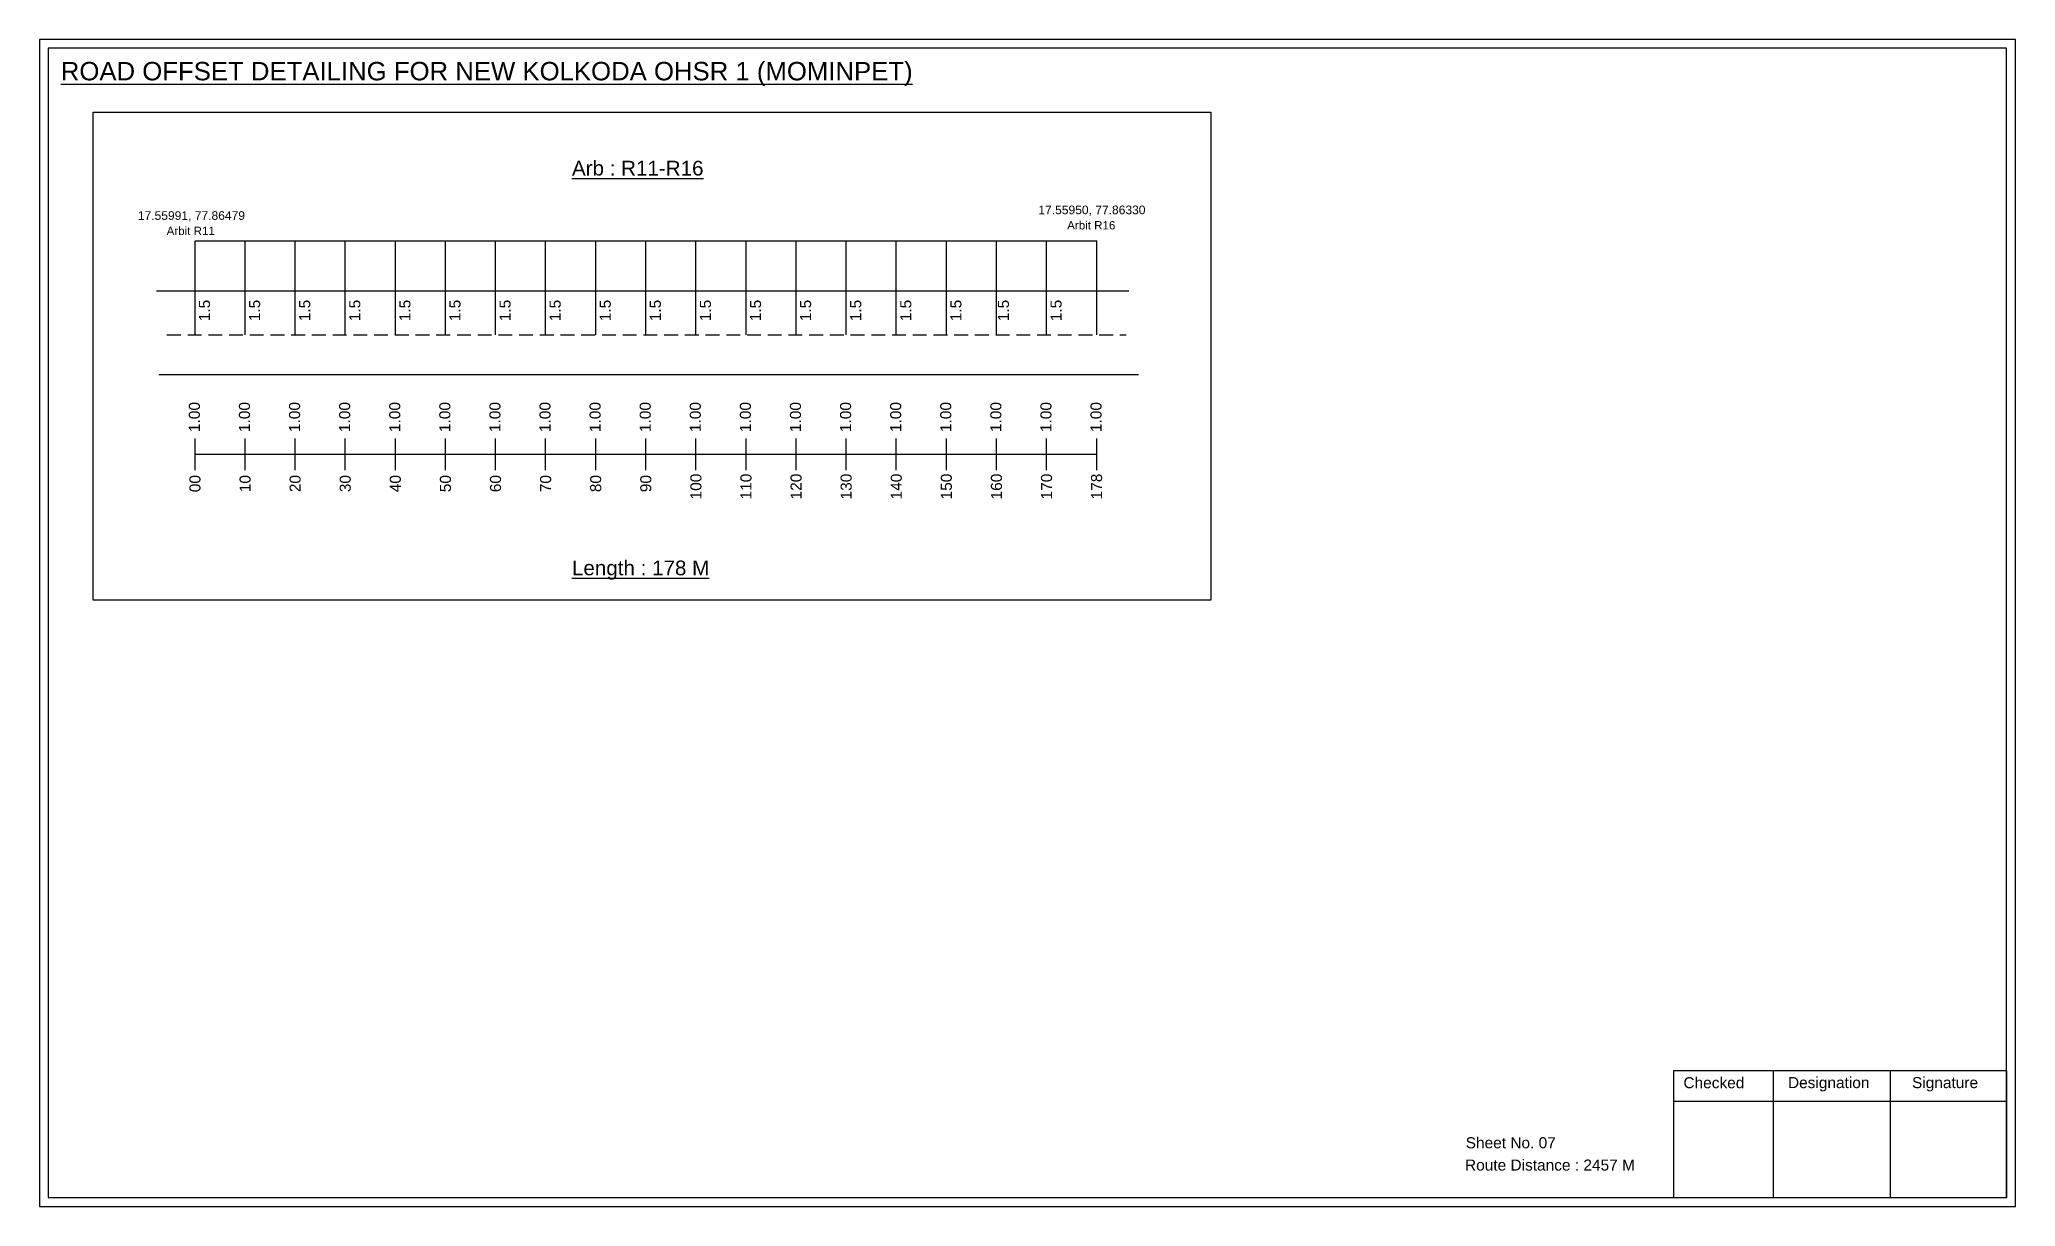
# Model space of a CAD drawing. Header units: inches. Extents: x -117 to 51867, y -12715 to 3423.
# Drawn here: x 4182 to 4719, y -2006 to -1690 of the extents above; entities that cross this region are included whole.
import ezdxf

# ---------------------------------------------------------------- set-up
doc = ezdxf.new("R2010")
doc.units = ezdxf.units.IN
doc.header["$MEASUREMENT"] = 0
doc.linetypes.add('DASHED2', pattern=[0.375, 0.25, -0.125])
doc.layers.add('PDF_Geometry', color=7, linetype='Continuous')
doc.layers.add('PDF_Text', color=5, linetype='Continuous')
doc.styles.add('PDF Arial', font='arial.ttf')
doc.styles.get("Standard").update_dxf_attribs({"font": 'arial.ttf'})

msp = doc.modelspace()

# ---------------------------------------------------------------- texts
at = {"color": 242, "true_color": 0xcd2027}
for s, height, p in [('%%UROAD OFFSET DETAILING FOR NEW KOLKODA OHSR 1 (MOMINPET)', 5, (4187.9, -1700.59)), ('%%UArb : R11-R16', 4, (4326.68, -1726.42)), ('%%ULength : 178 M', 4, (4326.68, -1834.92))]:
    msp.add_text(s, height=height, dxfattribs=at).set_placement(p)
at = {"color": 5}
for s, height, p in [('17.55991, 77.86479', 2.34, (4208.82, -1738.45)), ('17.55950, 77.86330', 2.34, (4453.31, -1736.92)), ('Arbit R11', 2.246, (4216.64, -1742.57)), ('Arbit R16', 2.246, (4461.13, -1741.05))]:
    msp.add_text(s, height=height, dxfattribs=at).set_placement(p)
for p in [(4228.41, -1765.97), (4242.01, -1765.97), (4255.61, -1765.97), (4269.21, -1765.97), (4282.81, -1765.97), (4296.41, -1765.97), (4310.01, -1765.97), (4323.61, -1765.97), (4337.21, -1765.97), (4350.81, -1765.97), (4364.41, -1765.97), (4378.01, -1765.97), (4391.61, -1765.97), (4405.21, -1765.97), (4418.81, -1765.97), (4432.41, -1765.97), (4445.32, -1765.97), (4459.61, -1765.97)]:
    msp.add_text('1.5', height=3, rotation=90).set_placement(p)
at = {"color": 217, "true_color": 0x93278f}
for s, p in [('1.00', (4225.66, -1796.05)), ('1.00', (4239.26, -1796.05)), ('1.00', (4252.86, -1796.05)), ('1.00', (4266.46, -1796.05)), ('1.00', (4280.06, -1796.05)), ('1.00', (4293.66, -1796.05)), ('1.00', (4307.26, -1796.05)), ('1.00', (4320.86, -1796.05)), ('1.00', (4334.46, -1796.05)), ('1.00', (4348.06, -1796.05)), ('1.00', (4361.66, -1796.05)), ('1.00', (4375.26, -1796.05)), ('1.00', (4388.86, -1796.05)), ('1.00', (4402.46, -1796.05)), ('1.00', (4416.06, -1796.05)), ('1.00', (4429.66, -1796.05)), ('1.00', (4443.26, -1796.05)), ('1.00', (4456.86, -1796.05)), ('1.00', (4470.46, -1796.05)), ('00', (4225.82, -1812.37)), ('10', (4239.42, -1812.37)), ('20', (4253.02, -1812.37)), ('30', (4266.62, -1812.37)), ('40', (4280.22, -1812.37)), ('50', (4293.82, -1812.37)), ('60', (4307.42, -1812.37)), ('70', (4321.02, -1812.37)), ('80', (4334.62, -1812.37)), ('90', (4348.22, -1812.37)), ('100', (4361.82, -1814.33)), ('110', (4375.42, -1814.33)), ('120', (4389.02, -1814.33)), ('130', (4402.62, -1814.33)), ('140', (4416.22, -1814.33)), ('150', (4429.82, -1814.33)), ('160', (4443.42, -1814.33)), ('170', (4457.02, -1814.33)), ('178', (4470.62, -1814.33))]:
    msp.add_text(s, height=3, rotation=90, dxfattribs=at).set_placement(p)
for s, p in [('Sheet No. 07', (4569.33, -1990.43)), ('Route Distance : 2457 M', (4569.14, -1996.48))]:
    msp.add_text(s, height=3).set_placement(p)
at = {"layer": 'PDF_Text', "color": 7, "attachment_point": 7, "style": 'PDF Arial'}
for s, insert, char_height in [('Checked', (4628.44, -1974.18), 3.001), ('Designation', (4656.82, -1975.01), 3.0006), ('Signature', (4690.5, -1975.01), 3.001)]:
    msp.add_mtext(s, dxfattribs=dict(at, insert=insert, char_height=char_height))

# ---------------------------------------------------------------- linework, layer by layer
for p, q in [((4224.34, -1769.65), (4224.34, -1744.11)), ((4237.94, -1769.65), (4237.94, -1744.11)), ((4251.54, -1769.65), (4251.54, -1744.11)), ((4265.14, -1769.65), (4265.14, -1744.11)), ((4278.74, -1769.65), (4278.74, -1744.11)), ((4292.34, -1769.65), (4292.34, -1744.11)), ((4305.94, -1769.65), (4305.94, -1744.11)), ((4319.54, -1769.65), (4319.54, -1744.11)), ((4333.14, -1769.65), (4333.14, -1744.11)), ((4346.74, -1769.65), (4346.74, -1744.11)), ((4360.34, -1769.65), (4360.34, -1744.11)), ((4373.94, -1769.65), (4373.94, -1744.11)), ((4387.54, -1769.65), (4387.54, -1744.11)), ((4401.14, -1769.65), (4401.14, -1744.11)), ((4414.74, -1769.65), (4414.74, -1744.11)), ((4428.34, -1769.65), (4428.34, -1744.11)), ((4441.94, -1769.65), (4441.94, -1744.11)), ((4455.54, -1769.65), (4455.54, -1744.11)), ((4469.14, -1769.65), (4469.14, -1744.11)), ((4213.84, -1757.76), (4477.88, -1757.76)), ((4214.52, -1780.45), (4480.5, -1780.45))]:
    msp.add_line(p, q)
at = {"color": 5}
msp.add_line((4224.34, -1744.11), (4469.14, -1744.11), dxfattribs=at)
at = {"linetype": 'DASHED2', "ltscale": 15}
msp.add_line((4216.72, -1769.65), (4477.15, -1769.65), dxfattribs=at)
at = {"color": 217, "true_color": 0x93278f}
for p, q in [((4224.34, -1806.35), (4224.34, -1797.79)), ((4224.34, -1802.08), (4469.14, -1802.03)), ((4237.94, -1806.35), (4237.94, -1797.79)), ((4251.54, -1806.35), (4251.54, -1797.79)), ((4265.14, -1806.35), (4265.14, -1797.79)), ((4278.74, -1806.35), (4278.74, -1797.79)), ((4292.34, -1806.35), (4292.34, -1797.79)), ((4305.94, -1806.35), (4305.94, -1797.79)), ((4319.54, -1806.35), (4319.54, -1797.79)), ((4333.14, -1806.35), (4333.14, -1797.79)), ((4346.74, -1806.35), (4346.74, -1797.79)), ((4360.34, -1806.35), (4360.34, -1797.79)), ((4373.94, -1806.35), (4373.94, -1797.79)), ((4387.54, -1806.35), (4387.54, -1797.79)), ((4401.14, -1806.35), (4401.14, -1797.79)), ((4414.74, -1806.35), (4414.74, -1797.79)), ((4428.34, -1806.35), (4428.34, -1797.79)), ((4441.94, -1806.35), (4441.94, -1797.79)), ((4455.54, -1806.35), (4455.54, -1797.79)), ((4469.14, -1806.35), (4469.14, -1797.79))]:
    msp.add_line(p, q, dxfattribs=at)
msp.add_lwpolyline([(4196.65, -1709.27), (4500.16, -1709.27), (4500.16, -1841.64), (4196.65, -1841.64)], close=True)
at = {"layer": 'PDF_Geometry'}
for points in [[(4182.12, -1689.51), (4182.12, -2006.22), (4718.59, -2006.22), (4718.59, -1689.51)], [(4184.45, -1691.84), (4184.45, -2003.81), (4716.18, -2003.81), (4716.18, -1691.84)]]:
    msp.add_lwpolyline(points, close=True, dxfattribs=at)
at = {"layer": 'PDF_Geometry', "color": 242, "true_color": 0xcc1f26}
msp.add_lwpolyline([(4716.18, -2003.9), (4625.83, -2003.9), (4625.83, -1969.29), (4716.18, -1969.29)], close=True, dxfattribs=at)
for points in [[(4652.81, -1969.29), (4652.81, -2003.9)], [(4684.54, -1969.29), (4684.54, -2003.9)], [(4625.83, -1977.66), (4716.18, -1977.66)]]:
    msp.add_lwpolyline(points, dxfattribs=at)

msp.set_redraw_order([(e.dxf.handle, doc.entitydb.next_handle()) for e in msp.query("TEXT MTEXT ATTDEF DIMENSION ARC_DIMENSION")])  # texts and dimensions are drawn at this point

doc.saveas('drawing.dxf')
